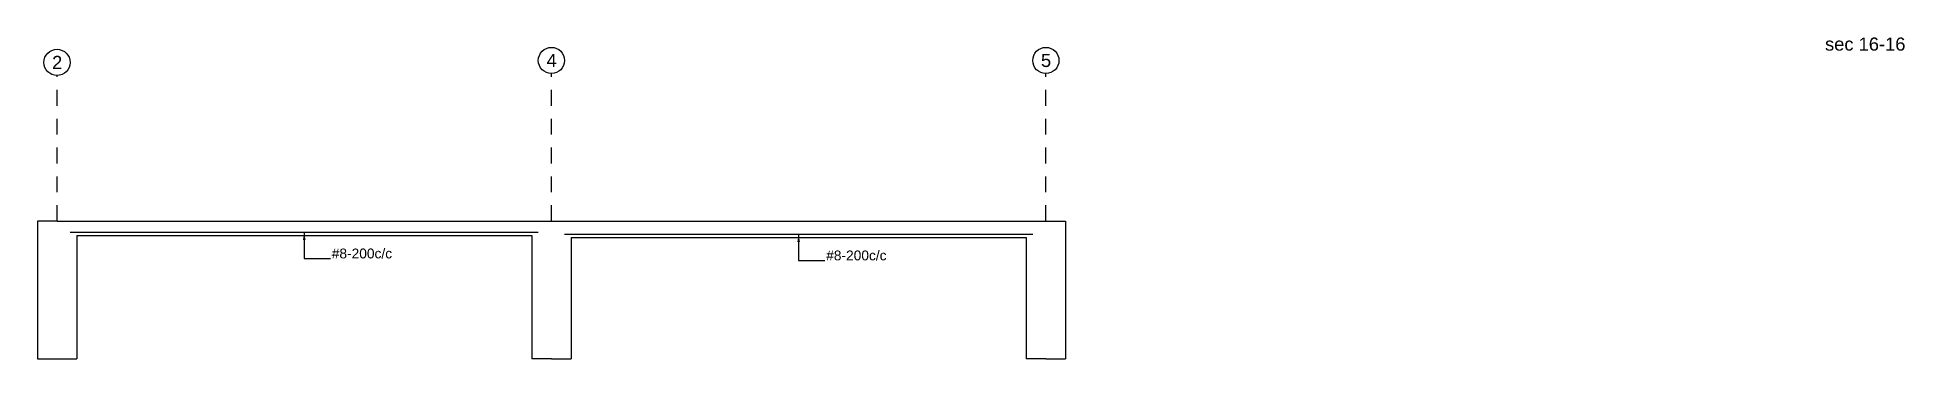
# Model space of a CAD drawing. Extents: x 0 to 119, y -5 to 121.
# Drawn here: x 70.41 to 84.65, y 103.83 to 106.28 of the extents above; entities that cross this region are included whole.
import ezdxf

# ---------------------------------------------------------------- set-up
doc = ezdxf.new("R2010")
doc.units = 0
doc.linetypes.add('ACAD_ISO02W100', pattern=[15, 12, -3])
for name, color, linetype in [('Axisline', 7, 'CONTINUOUS'), ('Axisline_Name', 1, 'CONTINUOUS'), ('LongBars', 1, 'CONTINUOUS'), ('Longsection', 2, 'CONTINUOUS'), ('Section_Name', 1, 'CONTINUOUS'), ('Slab_Bottom_Steel', 1, 'CONTINUOUS')]:
    doc.layers.add(name, color=color, linetype=linetype)
doc.styles.add('STRUDS_Arial', font='ARIAL.TTF', dxfattribs={"height": 0.04})

msp = doc.modelspace()

# ---------------------------------------------------------------- texts
at = {"layer": 'Axisline_Name', "style": 'STRUDS_Arial'}
for s, p in [('2', (70.5205, 106.04)), ('4', (74.2905, 106.055)), ('5', (78.0605, 106.055))]:
    msp.add_text(s, height=0.1, dxfattribs=at).set_placement(p)
at = {"layer": 'LongBars', "style": 'STRUDS_Arial'}
for p in [(72.653, 104.595), (76.423, 104.58)]:
    msp.add_text('#8-200c/c', height=0.075, dxfattribs=at).set_placement(p)
at = {"layer": 'Section_name', "style": 'STRUDS_Arial'}
msp.add_text('sec 16-16', height=0.1, dxfattribs=at).set_placement((84.039, 106.18))

# ---------------------------------------------------------------- linework, layer by layer
at = {"layer": 'Axisline', "linetype": 'ACAD_ISO02W100', "ltscale": 0.01}
for p, q in [((70.558, 104.88), (70.558, 105.99)), ((74.328, 104.88), (74.328, 106.005)), ((78.098, 104.88), (78.098, 106.005))]:
    msp.add_line(p, q, dxfattribs=at)
at = {"layer": 'Axisline'}
for centre in [(70.558, 106.09), (74.328, 106.105), (78.098, 106.105)]:
    msp.add_circle(centre, 0.1, dxfattribs=at)
at = {"layer": 'Longsection'}
for p, q in [((70.558, 104.88), (70.408, 104.88)), ((70.408, 104.88), (70.408, 103.83)), ((70.558, 104.88), (74.328, 104.88)), ((74.328, 104.88), (78.098, 104.88)), ((78.098, 104.88), (78.248, 104.88)), ((78.248, 104.88), (78.248, 103.83)), ((70.708, 104.77), (74.178, 104.77)), ((70.708, 104.77), (70.708, 103.83)), ((74.178, 104.77), (74.178, 103.83)), ((74.478, 104.755), (77.948, 104.755)), ((74.478, 104.755), (74.478, 103.83)), ((77.948, 104.755), (77.948, 103.83)), ((70.408, 103.83), (70.558, 103.83)), ((70.558, 103.83), (70.708, 103.83)), ((74.328, 103.83), (74.178, 103.83)), ((74.328, 103.83), (74.478, 103.83)), ((78.098, 103.83), (77.948, 103.83)), ((78.098, 103.83), (78.248, 103.83))]:
    msp.add_line(p, q, dxfattribs=at)
at = {"layer": 'Slab_Bottom_Steel'}
for p, q in [((70.658, 104.795), (74.228, 104.795)), ((72.443, 104.795), (72.443, 104.595)), ((74.428, 104.78), (77.998, 104.78)), ((76.213, 104.78), (76.213, 104.58)), ((72.443, 104.595), (72.643, 104.595)), ((76.213, 104.58), (76.413, 104.58))]:
    msp.add_line(p, q, dxfattribs=at)
for points in [[(72.443, 104.795), (72.433, 104.735), (72.443, 104.795), (72.453, 104.735)], [(76.213, 104.78), (76.203, 104.72), (76.213, 104.78), (76.223, 104.72)]]:
    msp.add_solid(points, dxfattribs=at)

msp.set_redraw_order([(e.dxf.handle, doc.entitydb.next_handle()) for e in msp.query("TEXT MTEXT ATTDEF DIMENSION ARC_DIMENSION")])  # texts and dimensions are drawn at this point

doc.saveas('drawing.dxf')
